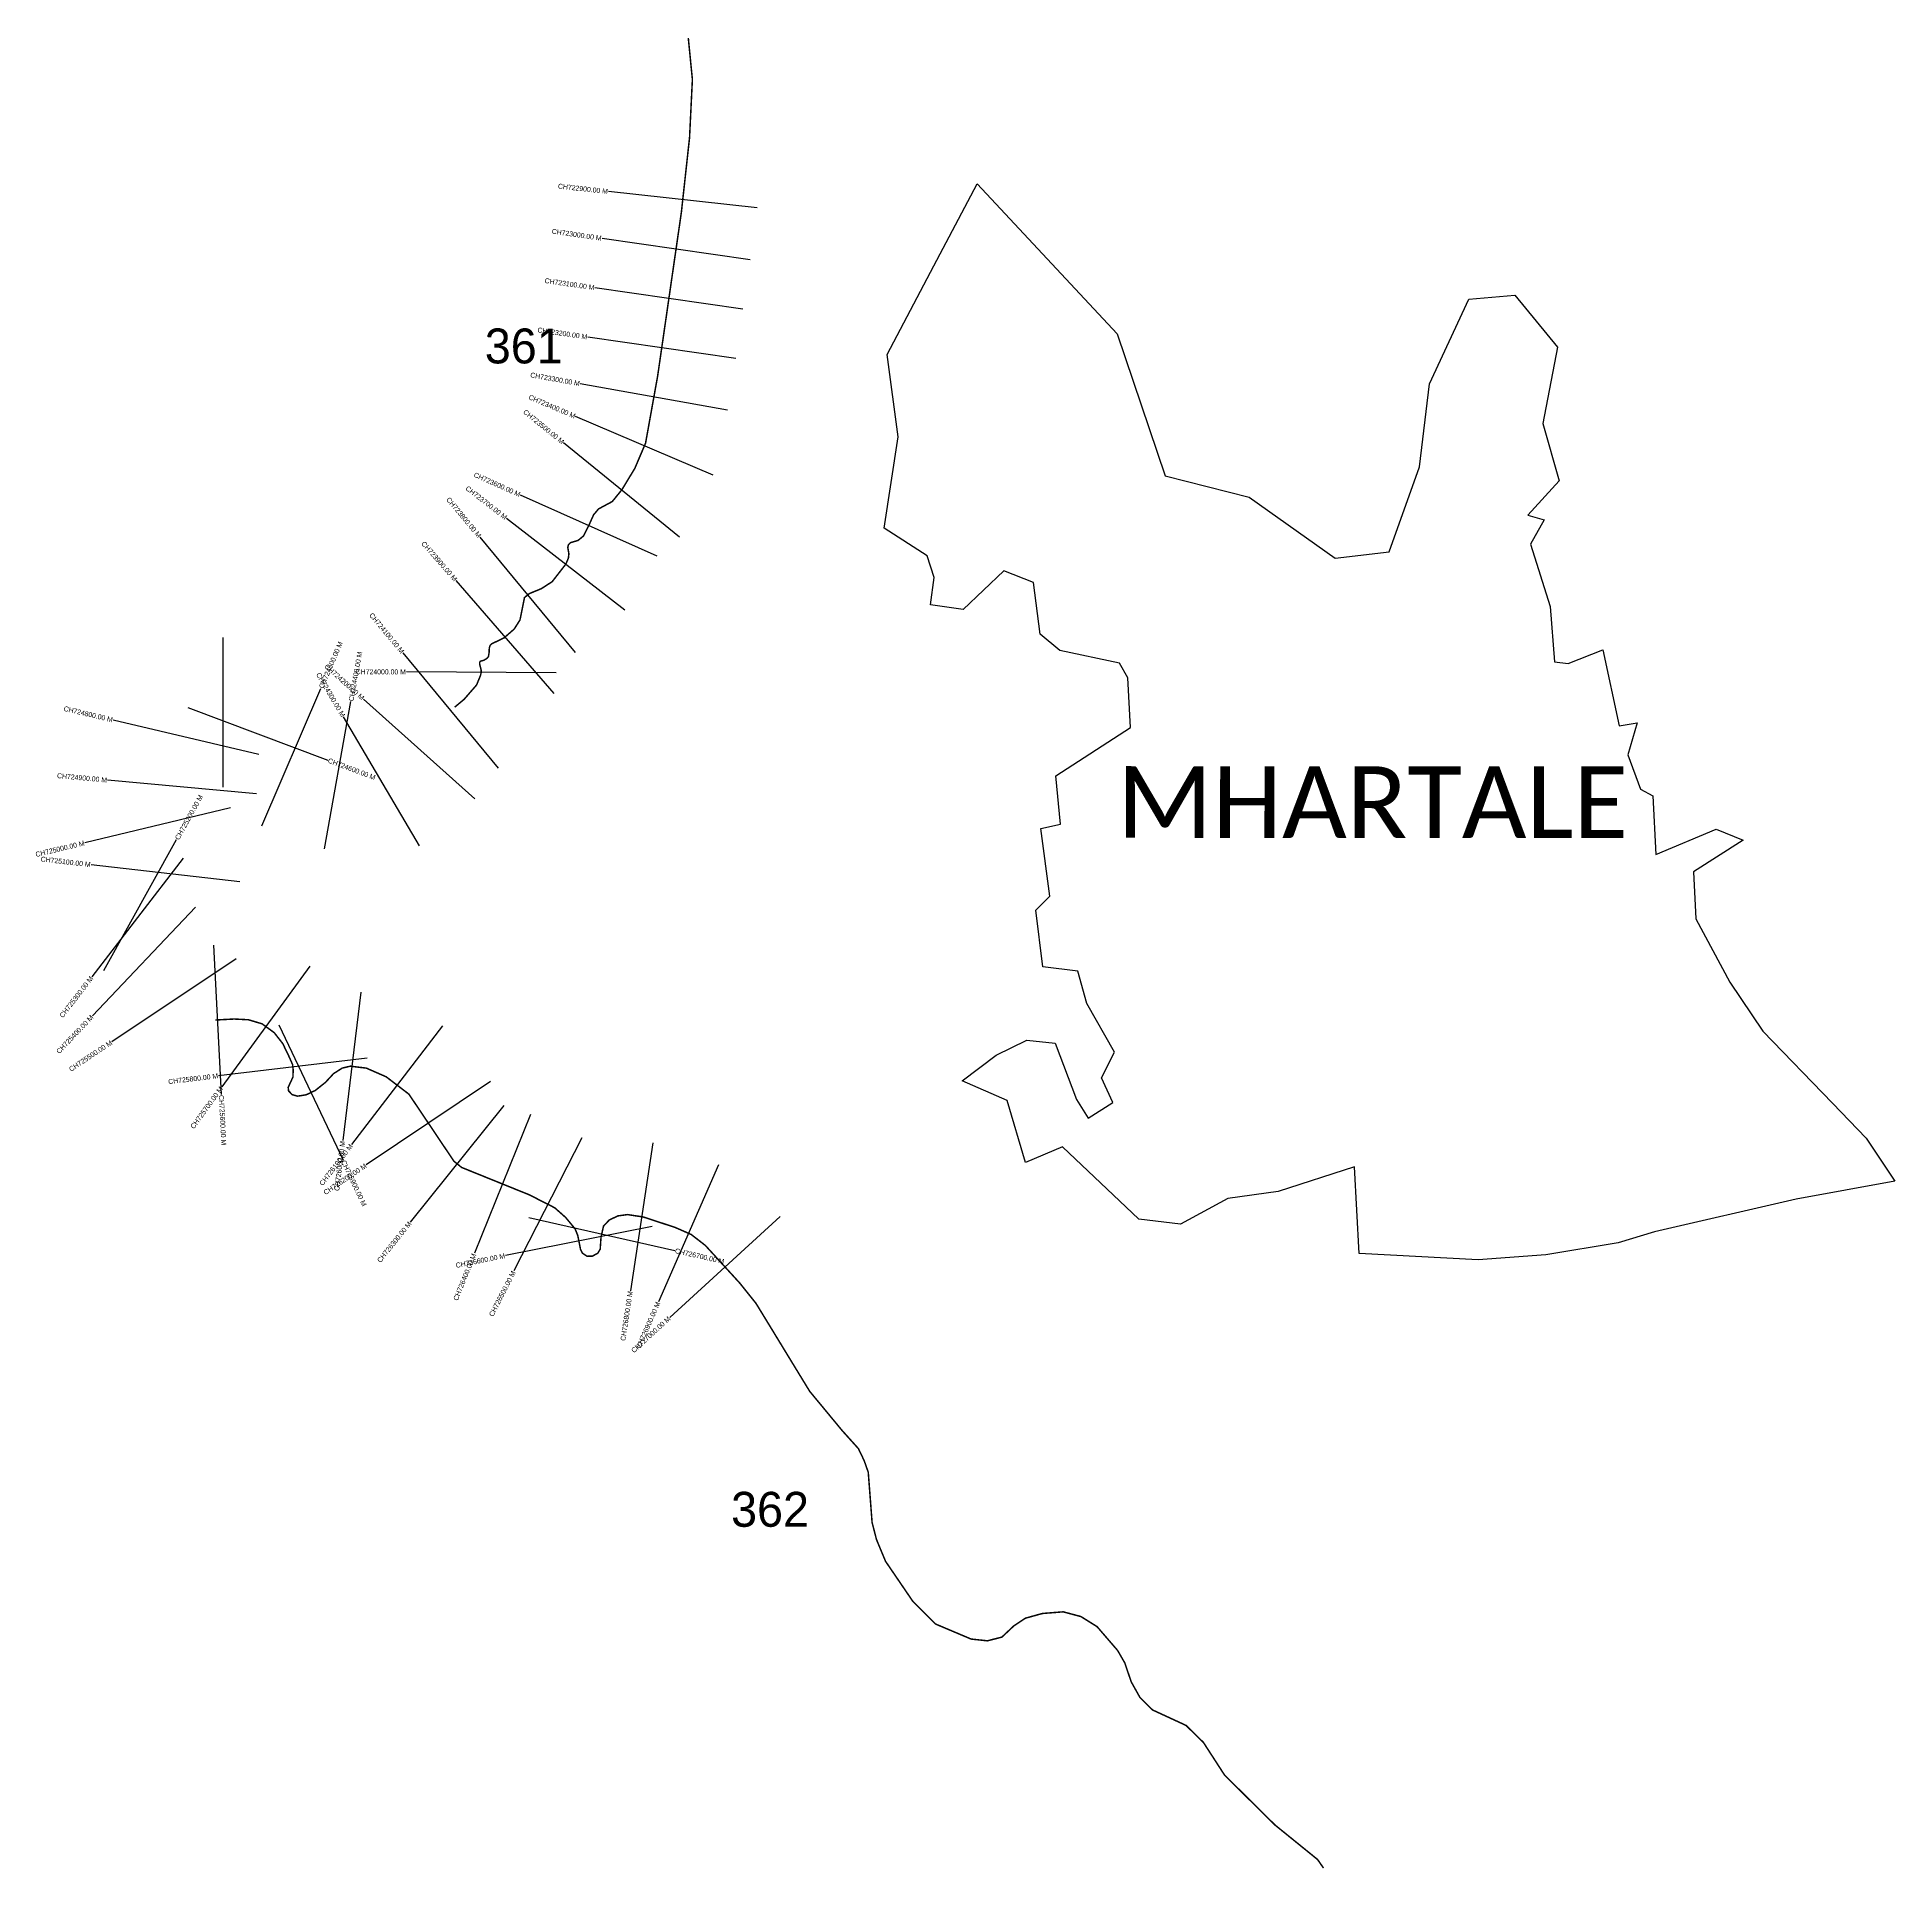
# Model space of a CAD drawing. Header units: metres. Extents: x 355535 to 359260, y 1739230 to 1742903.
import ezdxf
from ezdxf.enums import TextEntityAlignment as Align

# ---------------------------------------------------------------- set-up
doc = ezdxf.new("R2010")
doc.units = ezdxf.units.M
for name, color, linetype in [('CS', 134, 'Continuous'), ('CSMark', 6, 'Continuous'), ('NATURALLY PROTECTED', 3, 'Continuous'), ('VILLAGE NAME', 250, 'Continuous')]:
    doc.layers.add(name, color=color, linetype=linetype)

msp = doc.modelspace()

# ---------------------------------------------------------------- linework, layer by layer
at = {"color": 6}
for points in [[(358497.7, 1742385.8), (358583.2, 1742281.7), (358553.8, 1742128.4), (358586.6, 1742013.7), (358523.8, 1741944.5), (358556.4, 1741935.7), (358529.1, 1741886.4), (358568.6, 1741761.6), (358577.1, 1741650.8), (358604.9, 1741647.2), (358674.1, 1741674.4), (358707, 1741522.4), (358743.2, 1741528.5), (358724.6, 1741464), (358749.9, 1741395.3), (358774.3, 1741382), (358780.3, 1741264.5), (358901.6, 1741314.9), (358955.6, 1741292.8), (358856.1, 1741229.7), (358860.6, 1741134.9), (358929.1, 1741008.3), (358995.2, 1740910.2), (359134.6, 1740765.7), (359202.4, 1740695.4), (359259.8, 1740609.1), (359061.8, 1740572.8), (358777.6, 1740507.5), (358704.9, 1740485.3), (358559.8, 1740461.3), (358424.3, 1740451.6), (358185.7, 1740464), (358176.4, 1740637.6), (358023.4, 1740588.3), (357922.7, 1740574.3), (357827.8, 1740523), (357743.9, 1740532.7), (357590.7, 1740678), (357516.7, 1740646.4), (357480.3, 1740771), (357389.8, 1740810), (357458.2, 1740861.9), (357519.7, 1740892.1), (357576.6, 1740885.8), (357618.9, 1740772.8), (357642.2, 1740735.3), (357691.7, 1740767.2), (357669.3, 1740816.4), (357695.1, 1740868), (357639.5, 1740965.1), (357621.9, 1741030.1), (357551.3, 1741039), (357537.8, 1741152.9), (357565.5, 1741180.7), (357547.4, 1741316.7), (357586.8, 1741325.4), (357577.8, 1741421.7), (357727.3, 1741518.7), (357721.9, 1741618.7), (357705, 1741647.9), (357585.3, 1741673.1), (357546, 1741706.2), (357532.9, 1741809.8), (357473.2, 1741833.2), (357392.1, 1741755.6), (357326.1, 1741764.7), (357333.8, 1741819.9), (357319.9, 1741863.4), (357233.6, 1741918.8), (357261.5, 1742101.9), (357239.5, 1742267), (357333.2, 1742445.1), (357419.7, 1742609.1), (357700.8, 1742308.4), (357796.9, 1742023.5), (357965.3, 1741980.7), (358137.4, 1741858.7), (358246.2, 1741870.9), (358307, 1742041.4), (358326.8, 1742208.1), (358405.7, 1742377.9)], [(358405.7, 1742377.9), (358497.7, 1742385.8)]]:
    msp.add_lwpolyline(points, dxfattribs=at)
at = {"layer": 'CS'}
for p, q in [((356978.7, 1742561.1), (356680.5, 1742593.8)), ((356964.6, 1742456.9), (356667.7, 1742499.9)), ((356950.3, 1742357.9), (356653.4, 1742400.9)), ((356935.9, 1742258.9), (356639, 1742301.9)), ((356919.3, 1742155.1), (356624.1, 1742208.3)), ((356890.6, 1742024.8), (356614.7, 1742142.5)), ((356823.4, 1741900.4), (356590.5, 1742089.6)), ((356778, 1741862.5), (356504.2, 1741985.2)), ((356713.3, 1741754.3), (356476.3, 1741938.2)), ((356614.5, 1741669.4), (356423.2, 1741900.5)), ((356572, 1741587.4), (356375, 1741813.7)), ((355907.8, 1741399.6), (355907.8, 1741699.6)), ((356460.1, 1741437.6), (356268.7, 1741668.7)), ((356575.5, 1741628.7), (356275.5, 1741630.3)), ((355985.7, 1741321.4), (356103.8, 1741597.1)), ((356111.2, 1741275.6), (356164.2, 1741570.9)), ((356412.9, 1741375.8), (356189.4, 1741575.9)), ((355979.4, 1741464.6), (355687.5, 1741533.9)), ((355837.1, 1741559.1), (356117.9, 1741453.7)), ((356301.5, 1741281.5), (356149.7, 1741540.3)), ((355975, 1741385.8), (355676.3, 1741413.3)), ((355922.5, 1741357.5), (355630.8, 1741287.7)), ((355669.2, 1741031.6), (355814.7, 1741294)), ((355941.3, 1741209.3), (355643.3, 1741243.7)), ((355827.9, 1741256.9), (355645, 1741019.2)), ((355852.5, 1741158.3), (355645.9, 1740940.8)), ((355888.9, 1741082.4), (355904.3, 1740782.8)), ((355934.5, 1741055.3), (355684.9, 1740888.8)), ((356081.9, 1741040.5), (355905.3, 1740798)), ((356184.4, 1740988.3), (356148.1, 1740690.5)), ((356020, 1740922.5), (356148.4, 1740651.4)), ((356347.9, 1740920.9), (356165.6, 1740682.6)), ((356196.8, 1740855.8), (355898.9, 1740820.5)), ((356444.1, 1740809), (356195.1, 1740641.8)), ((356470.9, 1740761), (356283.2, 1740527)), ((356524.3, 1740742.6), (356411.8, 1740464.5)), ((356627.4, 1740696.3), (356491, 1740429.1)), ((356769.4, 1740686.1), (356724.6, 1740389.5)), ((356901.5, 1740641.9), (356780.8, 1740367.2)), ((356520.9, 1740536.5), (356813.5, 1740470.1)), ((357025, 1740538.4), (356803.4, 1740336)), ((356768.4, 1740518.2), (356474.1, 1740459.8))]:
    msp.add_line(p, q, dxfattribs=at)
at = {"layer": 'NATURALLY PROTECTED', "const_width": 3, "flags": 128}
for points in [[(356840.7, 1742901.9), (356848.9, 1742818.5), (356843.2, 1742701.8), (356826.8, 1742552), (356779.2, 1742223.5), (356755, 1742089), (356733.4, 1742038.5), (356707.7, 1741996), (356688.3, 1741972.1), (356660.8, 1741957.3), (356650.9, 1741945.6), (356640.7, 1741922.9), (356630.9, 1741903.3), (356619.7, 1741894.1), (356613.2, 1741892.2), (356604.4, 1741889.6), (356600.5, 1741885.7), (356599, 1741880.3), (356600, 1741874.7), (356601.3, 1741867.1), (356600.3, 1741858.7), (356595.3, 1741846.8), (356567.9, 1741811.5), (356546.2, 1741797.4), (356521.8, 1741787.4), (356512.3, 1741779.5), (356508.4, 1741760.2), (356503.2, 1741734.5), (356491.7, 1741716.4), (356471.4, 1741698.7), (356446.2, 1741686.6), (356443.4, 1741683.6), (356441.7, 1741678.4), (356441.3, 1741669.3), (356440, 1741661.2), (356436.9, 1741657.4), (356430.7, 1741653.8), (356423.7, 1741651.7), (356422.5, 1741649.9), (356422.4, 1741646), (356424, 1741639.8), (356425.5, 1741633.5), (356425.5, 1741629.1), (356424, 1741623.1), (356416.2, 1741604.2), (356391, 1741575.2), (356372.3, 1741559.7)], [(355892.2, 1740932.3), (355930.3, 1740934.3), (355958.8, 1740932.8), (355986.1, 1740924.7), (356010.5, 1740906.9), (356027.7, 1740884.9), (356040.7, 1740857.9), (356047.3, 1740842.9), (356048.5, 1740832.5), (356048.1, 1740818), (356042.6, 1740806.2), (356038.5, 1740797.2), (356039.3, 1740790.2), (356046.5, 1740782.6), (356057.3, 1740779.6), (356074.5, 1740782.3), (356092.8, 1740791), (356113.3, 1740807.3), (356129.5, 1740824.8), (356146.9, 1740835.9), (356163.1, 1740839.7), (356195.2, 1740835.8), (356235, 1740818.4), (356280.5, 1740783.6), (356320.5, 1740724.1), (356350.8, 1740678.9), (356371, 1740648.9), (356386.3, 1740636.6), (356522, 1740581.7), (356572.9, 1740555.7), (356594.6, 1740536.5), (356613.8, 1740513.4), (356619, 1740500.4), (356624.6, 1740472.3), (356628.3, 1740464.7), (356637.7, 1740458.5), (356648.4, 1740458.8), (356659.1, 1740464.5), (356664.1, 1740472.9), (356665.7, 1740496.8), (356670.7, 1740518.9), (356681.9, 1740530.9), (356699.2, 1740539.4), (356718.8, 1740542.1), (356750.4, 1740537.3), (356814.4, 1740516.3), (356846.5, 1740502.2), (356875, 1740480.1), (356913.3, 1740438.2), (356943.9, 1740404.7), (356976.4, 1740364.1), (357013.1, 1740304), (357049.8, 1740243.8), (357084.2, 1740187.5), (357115.5, 1740149.7), (357149.4, 1740108.7), (357181.8, 1740072.7), (357193.3, 1740048.7), (357201.5, 1740025.4), (357205.9, 1739968.3), (357209.2, 1739924.6), (357218.1, 1739890.2), (357236.2, 1739846.7), (357290.6, 1739766.9), (357336.1, 1739721.1), (357381.3, 1739702), (357407.8, 1739690.8), (357440.4, 1739687.3), (357469.4, 1739694.7), (357493.6, 1739717.4), (357516.5, 1739732.6), (357550.6, 1739742.1), (357592.4, 1739745.4), (357628, 1739735.9), (357660.3, 1739715.7), (357701.5, 1739667.9), (357715.9, 1739642.9), (357728.7, 1739605.1), (357746.3, 1739573.6), (357771.6, 1739548.6), (357811.3, 1739530.3), (357838.7, 1739517.6), (357873.5, 1739483.5), (357916, 1739417.9), (358017, 1739317.9), (358073.3, 1739272.3), (358102.5, 1739248.6), (358114.3, 1739231.5)]]:
    msp.add_lwpolyline(points, dxfattribs=at)

# ---------------------------------------------------------------- texts
at = {"char_height": 70, "attachment_point": 1}
for s, insert in [('361', (356432.7, 1742319.1)), ('362', (356926.5, 1739986))]:
    msp.add_mtext_dynamic_manual_height_columns(s, width=95.172, gutter_width=1, heights=[0], dxfattribs=dict(at, insert=insert))
at = {"layer": 'CSMark'}
for s, rotation, p in [('CH722900.00 M', 353.7515, (356679.5, 1742593.9)), ('CH723000.00 M', 351.7575, (356666.7, 1742500)), ('CH723100.00 M', 351.7575, (356652.4, 1742401)), ('CH723200.00 M', 351.7575, (356638, 1742302.1)), ('CH723300.00 M', 349.7697, (356623.1, 1742208.5)), ('CH723400.00 M', 336.8878, (356613.8, 1742142.9)), ('CH723500.00 M', 320.8986, (356589.8, 1742090.3)), ('CH723600.00 M', 335.8597, (356503.3, 1741985.6)), ('CH723800.00 M', 309.5981, (356422.6, 1741901.3)), ('CH723700.00 M', 322.1833, (356475.5, 1741938.8)), ('CH723900.00 M', 311.0422, (356374.4, 1741814.4)), ('CH724100.00 M', 309.6306, (356268.1, 1741669.4)), ('CH724200.00 M', 318.1622, (356188.7, 1741576.5)), ('CH724300.00 M', 300.3999, (356149.2, 1741541.1)), ('CH724000.00 M', 359.7011, (356274.5, 1741630.3)), ('CH724800.00 M', 346.6526, (355686.6, 1741534.1)), ('CH724900.00 M', 354.7376, (355675.3, 1741413.4)), ('CH725000.00 M', 13.4551, (355629.8, 1741287.4)), ('CH725100.00 M', 353.4163, (355642.3, 1741243.8)), ('CH725300.00 M', 52.417, (355644.4, 1741018.4)), ('CH725400.00 M', 46.4822, (355645.3, 1740940)), ('CH725500.00 M', 33.7021, (355684.1, 1740888.2)), ('CH725800.00 M', 6.76, (355897.9, 1740820.4)), ('CH725700.00 M', 53.9371, (355904.7, 1740797.2)), ('CH726100.00 M', 52.5743, (356165, 1740681.8)), ('CH726000.00 M', 83.0354, (356147.9, 1740689.5)), ('CH726200.00 M', 33.8806, (356194.2, 1740641.2)), ('CH726300.00 M', 51.2656, (356282.6, 1740526.2)), ('CH726400.00 M', 67.9685, (356411.4, 1740463.5)), ('CH726600.00 M', 11.2273, (356473.1, 1740459.6)), ('CH726500.00 M', 62.9666, (356490.6, 1740428.2)), ('CH726800.00 M', 81.4122, (356724.5, 1740388.5)), ('CH727000.00 M', 42.4101, (356802.7, 1740335.4)), ('CH726900.00 M', 66.2741, (356780.4, 1740366.3))]:
    msp.add_text(s, height=10, rotation=rotation, dxfattribs=at).set_placement(p, align=Align.MIDDLE_RIGHT)
for s, rotation, p in [('CH724500.00 M', 66.8123, (356104.2, 1741598.1)), ('CH724400.00 M', 79.8281, (356164.4, 1741571.9)), ('CH724600.00 M', 339.4329, (356118.9, 1741453.4)), ('CH725200.00 M', 61.0045, (355815.2, 1741294.8)), ('CH725600.00 M', 272.9428, (355904.4, 1740781.8)), ('CH725900.00 M', 295.3401, (356148.8, 1740650.5)), ('CH726700.00 M', 347.2166, (356814.4, 1740469.9))]:
    msp.add_text(s, height=10, rotation=rotation, dxfattribs=at).set_placement(p, align=Align.MIDDLE_LEFT)
at = {"layer": 'VILLAGE NAME', "insert": (357700.3, 1741441.4), "char_height": 143.7, "attachment_point": 1, "rotation": 359.9793}
msp.add_mtext_dynamic_manual_height_columns('{\\fCalibri|b0|i0|c0|p34;MHARTALE}', width=1418, gutter_width=718.5, heights=[0], dxfattribs=at)

doc.saveas('drawing.dxf')
